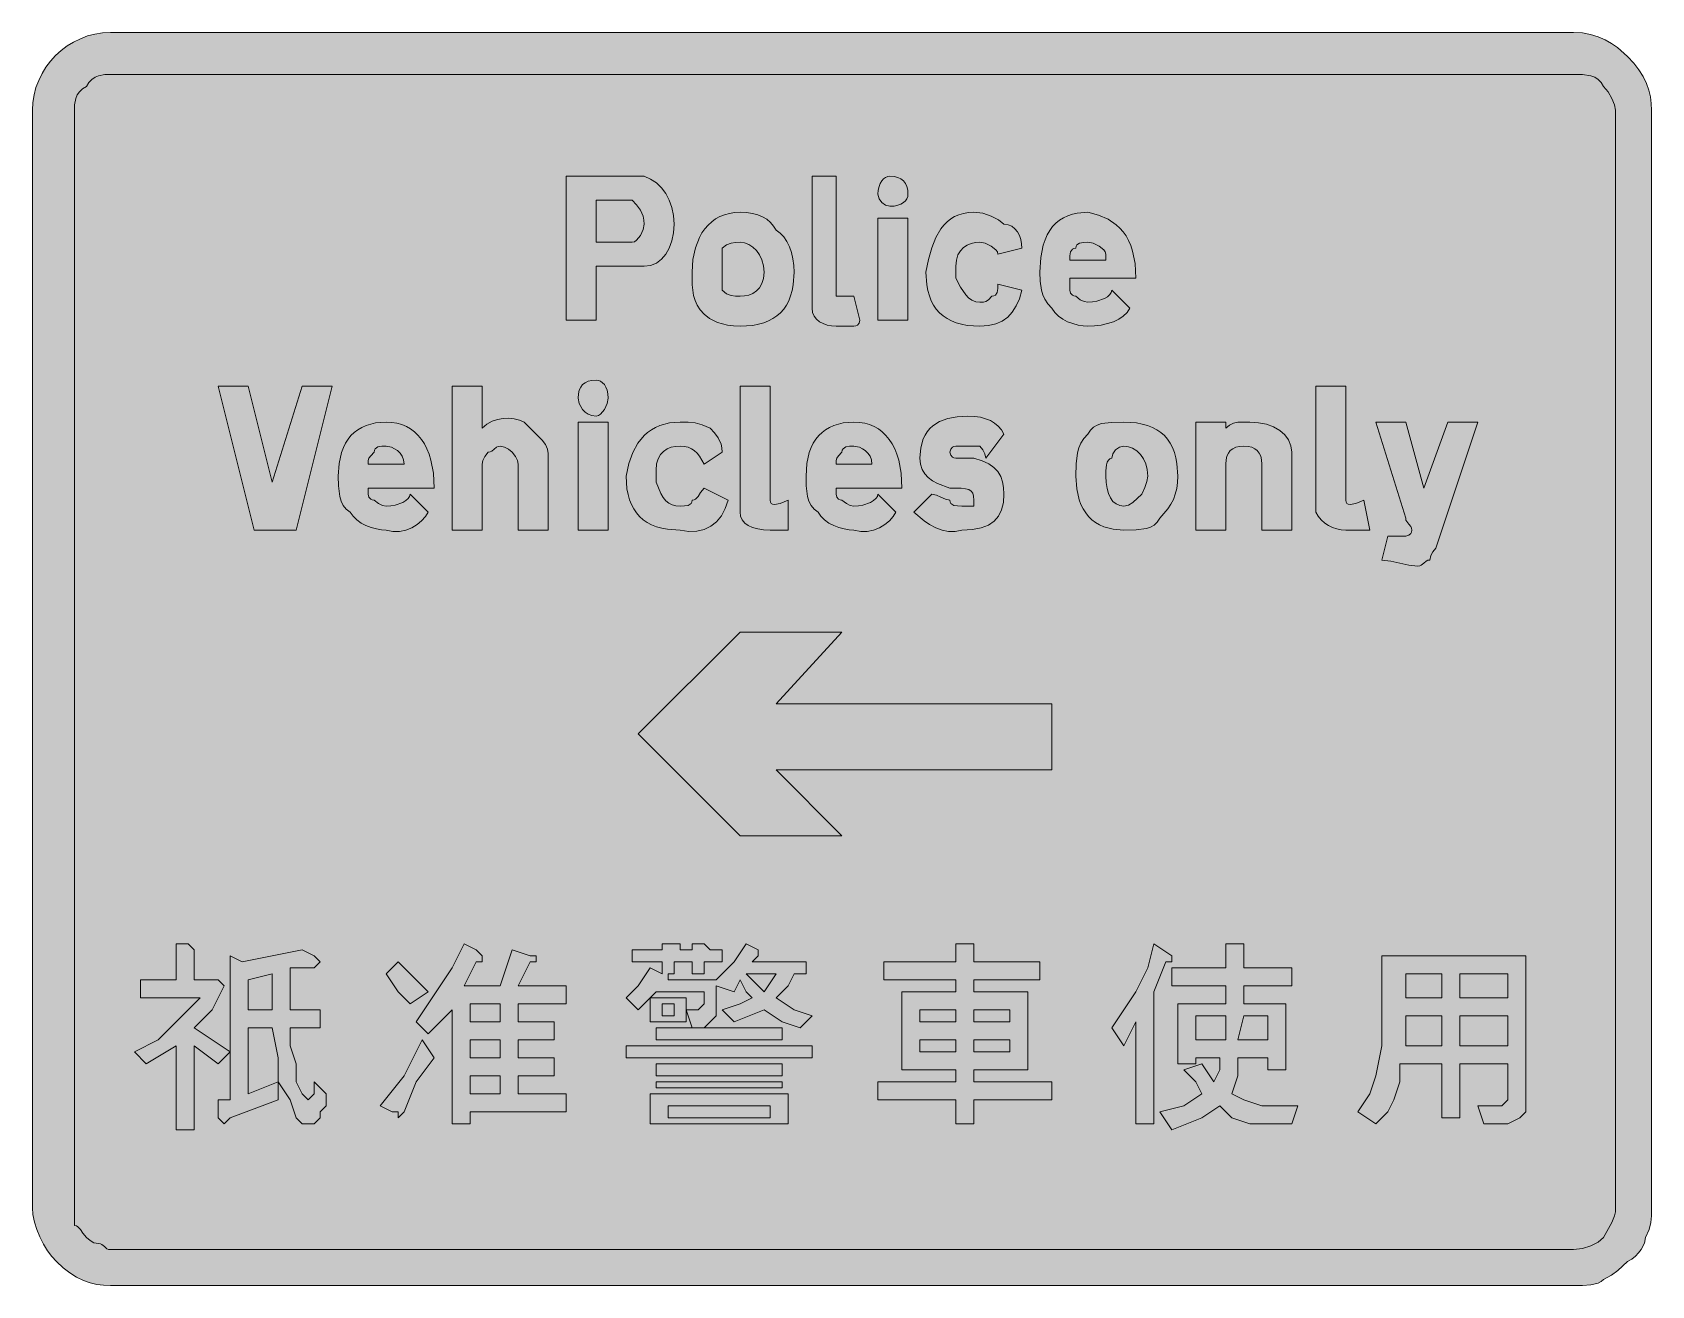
# Model space of a CAD drawing. Header units: metres. Extents: x 122 to 446, y 10 to 261.
import ezdxf

# ---------------------------------------------------------------- set-up
doc = ezdxf.new("R2010")
doc.units = ezdxf.units.M
doc.layers.add('FILL_BLACK_000000', color=7, linetype='Continuous', true_color=0x000000)
doc.layers.add('FILL_WHITE_FFFFFF', color=7, linetype='Continuous', true_color=0xffffff)

msp = doc.modelspace()

# ---------------------------------------------------------------- hatches: boundary and pattern name
at = {"layer": 'FILL_BLACK_000000', "true_color": 0x000000}
h = msp.add_hatch(color=7, dxfattribs=at)
h.dxf.hatch_style = 1
h.paths.add_polyline_path([(430.29, 260.88), (432.03, 260.77), (433.67, 260.47), (435.18, 259.99), (436.59, 259.38), (437.88, 258.65), (439.06, 257.84), (441.09, 256.08), (442.33, 254.73), (443.36, 253.38), (444.19, 252.03), (444.84, 250.68), (445.32, 249.33), (445.65, 247.98), (445.83, 246.63), (445.89, 245.28), (445.89, 25.68), (445.87, 24.07), (445.74, 22.68), (445.38, 21.29), (444.69, 19.68), (444.46, 18.59), (443.79, 17.28), (443.28, 16.61), (442.67, 15.97), (441.93, 15.38), (441.09, 14.88), (439.14, 13.08), (437.88, 12.18), (436.29, 11.28), (435.79, 10.88), (435.18, 10.59), (433.74, 10.23), (432.07, 10.1), (430.29, 10.08), (137.49, 10.08), (136.14, 10.14), (134.79, 10.32), (133.44, 10.65), (132.09, 11.13), (130.74, 11.78), (129.39, 12.61), (128.04, 13.64), (126.69, 14.88), (125.79, 15.89), (124.93, 17.07), (124.12, 18.4), (123.39, 19.83), (122.78, 21.31), (122.3, 22.81), (122, 24.28), (121.89, 25.68), (121.89, 245.28), (121.97, 246.84), (122.22, 248.36), (122.61, 249.84), (123.15, 251.26), (123.82, 252.62), (124.61, 253.91), (125.52, 255.11), (126.54, 256.23), (127.66, 257.25), (128.86, 258.16), (130.15, 258.95), (131.51, 259.62), (132.93, 260.16), (134.41, 260.55), (135.93, 260.8), (137.49, 260.88), (430.29, 260.88)])
h = msp.add_hatch(color=7, dxfattribs=at)
h.dxf.hatch_style = 1
h.paths.add_polyline_path([(228.69, 203.28), (228.69, 232.08), (243.09, 232.08), (244.29, 232.08), (245.58, 231.52), (246.75, 230.75), (247.77, 229.78), (248.64, 228.63), (249.34, 227.31), (249.86, 225.84), (250.18, 224.22), (250.29, 222.48), (250.18, 220.74), (249.86, 219.14), (249.34, 217.71), (248.64, 216.48), (247.77, 215.47), (246.75, 214.72), (245.58, 214.24), (244.29, 214.08), (243.09, 214.08), (234.69, 214.08), (234.69, 203.28), (228.69, 203.28)])
h.paths.add_polyline_path([(241.89, 218.88), (242.34, 218.99), (242.77, 219.27), (243.54, 220.23), (244.08, 221.41), (244.29, 222.48), (244.24, 223.33), (244.08, 224.07), (243.54, 225.33), (242.77, 226.36), (241.89, 227.28), (240.69, 227.28), (234.69, 227.28), (234.69, 218.88), (240.69, 218.88), (241.89, 218.88)], flags=16)
h = msp.add_hatch(color=7, dxfattribs=at)
h.dxf.hatch_style = 1
h.paths.add_polyline_path([(282.69, 209.28), (282.69, 208.08), (286.29, 208.08), (287.49, 203.28), (287.34, 202.68), (286.98, 202.27), (286.69, 202.13), (286.29, 202.08), (282.69, 202.08), (281.79, 202.14), (280.93, 202.3), (280.12, 202.59), (279.39, 202.98), (278.78, 203.49), (278.3, 204.1), (278, 204.84), (277.89, 205.68), (277.89, 206.88), (277.89, 232.08), (282.69, 232.08), (282.69, 209.28)])
h = msp.add_hatch(color=7, dxfattribs=at)
h.dxf.hatch_style = 1
h.paths.add_polyline_path([(297.03, 228.03), (296.86, 227.6), (296.58, 227.19), (296.19, 226.83), (295.68, 226.52), (295.06, 226.29), (294.33, 226.13), (293.49, 226.08), (292.61, 226.29), (291.84, 226.83), (291.3, 227.6), (291.09, 228.48), (291.14, 229.32), (291.3, 230.05), (291.53, 230.67), (291.84, 231.18), (292.2, 231.57), (292.61, 231.85), (293.04, 232.02), (293.49, 232.08), (294.33, 232.02), (295.06, 231.85), (295.68, 231.57), (296.19, 231.18), (296.58, 230.67), (296.86, 230.05), (297.03, 229.32), (297.09, 228.48), (297.03, 228.03)])
h = msp.add_hatch(color=7, dxfattribs=at)
h.dxf.hatch_style = 1
h.paths.add_polyline_path([(273.91, 209.21), (273.61, 208.15), (273.24, 207.18), (272.77, 206.3), (272.22, 205.5), (271.59, 204.78), (270.87, 204.15), (270.07, 203.6), (269.19, 203.13), (268.22, 202.75), (267.16, 202.46), (266.02, 202.25), (263.49, 202.08), (262.2, 202.13), (261.01, 202.29), (258.99, 202.83), (257.41, 203.6), (256.29, 204.48), (255.5, 205.38), (254.9, 206.3), (254.48, 207.24), (254.19, 208.23), (253.93, 210.39), (253.89, 212.88), (254.06, 215.46), (254.55, 217.79), (255.35, 219.84), (255.86, 220.75), (256.44, 221.58), (257.09, 222.32), (257.82, 222.98), (258.6, 223.55), (259.46, 224.02), (260.38, 224.39), (261.35, 224.66), (262.39, 224.82), (263.49, 224.88), (264.78, 224.82), (265.97, 224.65), (267.03, 224.37), (267.99, 223.98), (268.83, 223.47), (269.57, 222.85), (270.18, 222.12), (270.69, 221.28), (271.53, 220.72), (272.27, 219.97), (272.88, 219.04), (273.39, 217.98), (273.78, 216.8), (274.06, 215.54), (274.23, 214.23), (274.29, 212.88), (274.12, 210.35), (273.91, 209.21)])
h.paths.add_polyline_path([(267.88, 215.34), (267.4, 216.36), (266.79, 217.23), (266.06, 217.93), (265.25, 218.45), (264.39, 218.77), (263.49, 218.88), (262.59, 218.86), (261.69, 218.73), (260.79, 218.37), (259.89, 217.68), (259.89, 212.88), (259.89, 209.28), (260.79, 208.59), (261.69, 208.23), (262.59, 208.1), (263.49, 208.08), (264.39, 208.14), (265.25, 208.32), (266.06, 208.65), (266.79, 209.13), (267.4, 209.78), (267.88, 210.61), (268.18, 211.64), (268.29, 212.88), (268.18, 214.17), (267.88, 215.34)], flags=16)
h = msp.add_hatch(color=7, dxfattribs=at)
h.dxf.hatch_style = 1
h.paths.add_polyline_path([(291.09, 203.28), (291.09, 223.68), (297.09, 223.68), (297.09, 203.28), (291.09, 203.28)])
h = msp.add_hatch(color=7, dxfattribs=at)
h.dxf.hatch_style = 1
h.paths.add_polyline_path([(312.07, 224.67), (313.74, 224.13), (315.18, 223.36), (316.29, 222.48), (317.13, 222.37), (317.86, 222.07), (318.48, 221.59), (318.99, 220.98), (319.38, 220.25), (319.66, 219.44), (319.83, 218.58), (319.89, 217.68), (315.09, 216.48), (314.98, 216.93), (314.7, 217.36), (313.74, 218.13), (312.56, 218.67), (311.49, 218.88), (310.59, 218.82), (309.73, 218.64), (308.92, 218.31), (308.19, 217.83), (307.58, 217.18), (307.1, 216.35), (306.8, 215.32), (306.69, 214.08), (306.69, 212.88), (306.69, 211.68), (307.61, 209.92), (308.64, 208.38), (309.23, 207.77), (309.9, 207.29), (310.64, 206.99), (311.49, 206.88), (312.2, 206.9), (312.69, 207.03), (313.18, 207.39), (313.89, 208.08), (314.29, 208.13), (314.58, 208.29), (314.94, 208.83), (315.07, 209.6), (315.09, 210.48), (319.89, 209.28), (319.38, 207.59), (318.75, 206.13), (317.97, 204.89), (317.04, 203.88), (315.94, 203.09), (314.66, 202.53), (313.18, 202.19), (311.49, 202.08), (308.96, 202.25), (307.82, 202.46), (306.76, 202.75), (305.79, 203.13), (304.91, 203.6), (304.11, 204.15), (303.39, 204.78), (302.76, 205.5), (302.21, 206.3), (301.74, 207.18), (301.37, 208.15), (301.07, 209.21), (300.86, 210.35), (300.69, 212.88), (301.2, 215.46), (301.85, 217.79), (302.67, 219.84), (303.69, 221.58), (304.28, 222.32), (304.93, 222.98), (305.65, 223.55), (306.43, 224.02), (307.28, 224.39), (308.2, 224.66), (309.21, 224.82), (310.29, 224.88), (312.07, 224.67)])
h = msp.add_hatch(color=7, dxfattribs=at)
h.dxf.hatch_style = 1
h.paths.add_polyline_path([(329.49, 209.28), (329.64, 208.68), (330, 208.27), (330.29, 208.13), (330.69, 208.08), (331.57, 207.39), (332.34, 207.03), (333.09, 206.88), (333.99, 206.93), (334.85, 207.09), (336.39, 207.63), (337, 207.99), (337.48, 208.4), (337.78, 208.83), (337.89, 209.28), (341.49, 205.68), (340.93, 204.84), (340.18, 204.1), (339.25, 203.49), (338.19, 202.98), (337.01, 202.59), (335.75, 202.3), (334.44, 202.14), (333.09, 202.08), (332.14, 202.14), (331.12, 202.3), (330.07, 202.59), (329.04, 202.98), (328.06, 203.49), (327.18, 204.1), (326.45, 204.84), (325.89, 205.68), (325.1, 206.58), (324.5, 207.48), (324.08, 208.38), (323.79, 209.28), (323.53, 211.08), (323.49, 212.88), (323.66, 215.81), (324.15, 218.3), (324.51, 219.39), (324.95, 220.37), (325.46, 221.25), (326.04, 222.03), (326.69, 222.71), (327.42, 223.3), (328.2, 223.79), (329.06, 224.19), (329.98, 224.49), (330.95, 224.71), (333.09, 224.88), (335.23, 224.31), (337.12, 223.49), (338.76, 222.39), (339.49, 221.73), (340.14, 220.98), (340.72, 220.15), (341.23, 219.23), (341.67, 218.22), (342.03, 217.12), (342.52, 214.61), (342.69, 211.68), (329.49, 211.68), (329.49, 209.28)])
h.paths.add_polyline_path([(336.69, 216.48), (336.58, 216.93), (336.3, 217.36), (335.34, 218.13), (334.16, 218.67), (333.09, 218.88), (332.21, 218.86), (331.44, 218.73), (330.9, 218.37), (330.74, 218.08), (330.69, 217.68), (330.29, 217.63), (330, 217.47), (329.64, 216.93), (329.51, 216.16), (329.49, 215.28), (336.69, 215.28), (336.69, 216.48)], flags=16)
h = msp.add_hatch(color=7, dxfattribs=at)
h.dxf.hatch_style = 1
h.paths.add_polyline_path([(236.88, 186.61), (236.34, 185.43), (235.57, 184.47), (235.14, 184.19), (234.69, 184.08), (233.85, 184.19), (233.11, 184.47), (232.5, 184.9), (231.99, 185.43), (231.6, 186.01), (231.31, 186.61), (231.09, 187.68), (231.15, 188.52), (231.31, 189.25), (231.6, 189.87), (231.99, 190.38), (232.5, 190.77), (233.11, 191.05), (233.85, 191.22), (234.69, 191.28), (235.14, 191.22), (235.57, 191.05), (235.98, 190.77), (236.34, 190.38), (236.65, 189.87), (236.88, 189.25), (237.04, 188.52), (237.09, 187.68), (236.88, 186.61)])
h = msp.add_hatch(color=7, dxfattribs=at)
h.dxf.hatch_style = 1
h.paths.add_polyline_path([(169.89, 161.28), (166.29, 161.28), (159.09, 190.08), (165.09, 190.08), (169.89, 170.88), (175.89, 190.08), (181.89, 190.08), (174.69, 161.28), (169.89, 161.28)])
h = msp.add_hatch(color=7, dxfattribs=at)
h.dxf.hatch_style = 1
h.paths.add_polyline_path([(212.84, 182.47), (213.88, 183.05), (214.97, 183.43), (216.09, 183.63), (217.21, 183.66), (218.3, 183.54), (219.34, 183.27), (220.29, 182.88), (223.89, 179.28), (224.58, 178.38), (224.94, 177.48), (225.07, 176.58), (225.09, 175.68), (225.09, 161.28), (219.09, 161.28), (219.09, 174.48), (218.94, 175.23), (218.58, 176), (217.89, 176.88), (217.14, 177.48), (216.37, 177.89), (215.49, 178.08), (215.09, 178.03), (214.78, 177.89), (214.29, 177.48), (213.8, 177.07), (213.49, 176.93), (213.09, 176.88), (212.4, 176), (212.04, 175.23), (211.89, 174.48), (211.89, 161.28), (205.89, 161.28), (205.89, 190.08), (211.89, 190.08), (211.89, 181.68), (212.84, 182.47)])
h = msp.add_hatch(color=7, dxfattribs=at)
h.dxf.hatch_style = 1
h.paths.add_polyline_path([(269.49, 168.48), (269.49, 167.28), (269.55, 166.89), (269.72, 166.6), (270, 166.44), (270.39, 166.38), (271.52, 166.6), (273.09, 167.28), (273.09, 161.28), (271.89, 161.28), (269.49, 161.28), (268.2, 161.34), (267.03, 161.5), (266.01, 161.79), (265.14, 162.18), (264.44, 162.69), (263.92, 163.3), (263.6, 164.04), (263.49, 164.88), (263.49, 166.08), (263.49, 190.08), (269.49, 190.08), (269.49, 168.48)])
h = msp.add_hatch(color=7, dxfattribs=at)
h.dxf.hatch_style = 1
h.paths.add_polyline_path([(384.69, 168.48), (384.69, 167.28), (384.75, 166.89), (384.91, 166.6), (385.2, 166.44), (385.59, 166.38), (386.71, 166.6), (388.29, 167.28), (389.49, 161.28), (388.29, 161.28), (387.09, 161.28), (384.69, 161.28), (383.79, 161.34), (382.91, 161.5), (382.05, 161.79), (381.24, 162.18), (380.48, 162.69), (379.8, 163.3), (379.19, 164.04), (378.69, 164.88), (378.69, 166.08), (378.69, 190.08), (384.69, 190.08), (384.69, 168.48)])
h = msp.add_hatch(color=7, dxfattribs=at)
h.dxf.hatch_style = 1
h.paths.add_polyline_path([(189.09, 168.48), (189.24, 167.88), (189.6, 167.47), (189.89, 167.33), (190.29, 167.28), (191.17, 166.59), (191.94, 166.23), (192.69, 166.08), (193.59, 166.13), (194.45, 166.29), (195.99, 166.83), (196.6, 167.19), (197.08, 167.6), (197.38, 168.03), (197.49, 168.48), (201.09, 164.88), (200.53, 163.99), (199.78, 163.14), (198.85, 162.37), (197.79, 161.73), (196.61, 161.26), (195.35, 161), (194.04, 160.99), (192.69, 161.28), (191.74, 161.34), (190.72, 161.5), (189.67, 161.79), (188.64, 162.18), (187.66, 162.69), (186.78, 163.3), (186.05, 164.04), (185.49, 164.88), (184.7, 165.44), (184.1, 166.17), (183.68, 167.05), (183.39, 168.03), (183.13, 170.11), (183.09, 172.08), (183.26, 174.61), (183.75, 176.8), (184.11, 177.78), (184.55, 178.66), (185.06, 179.46), (185.64, 180.18), (186.29, 180.81), (187.02, 181.36), (187.8, 181.83), (188.66, 182.2), (190.55, 182.71), (192.69, 182.88), (193.79, 182.82), (194.83, 182.66), (195.8, 182.38), (196.72, 182), (197.58, 181.51), (198.36, 180.92), (199.09, 180.22), (199.74, 179.43), (200.32, 178.54), (200.83, 177.55), (201.27, 176.46), (201.63, 175.29), (202.12, 172.66), (202.29, 169.68), (189.09, 169.68), (189.09, 168.48)])
h.paths.add_polyline_path([(196.18, 175.32), (195.9, 176.05), (195.47, 176.67), (194.94, 177.18), (194.36, 177.57), (193.76, 177.85), (192.69, 178.08), (191.81, 178.06), (191.04, 177.93), (190.5, 177.57), (190.34, 177.28), (190.29, 176.88), (189.6, 176.17), (189.24, 175.68), (189.11, 175.19), (189.09, 174.48), (196.29, 174.48), (196.18, 175.32)], flags=16)
h = msp.add_hatch(color=7, dxfattribs=at)
h.dxf.hatch_style = 1
h.paths.add_polyline_path([(231.09, 161.28), (231.09, 182.88), (237.09, 182.88), (237.09, 161.28), (231.09, 161.28)])
h = msp.add_hatch(color=7, dxfattribs=at)
h.dxf.hatch_style = 1
h.paths.add_polyline_path([(253.1, 182.86), (254.49, 182.73), (255.88, 182.37), (257.49, 181.68), (258.37, 180.76), (259.14, 179.73), (259.68, 178.47), (259.84, 177.73), (259.89, 176.88), (256.29, 174.48), (255.37, 176.05), (254.88, 176.67), (254.34, 177.18), (253.75, 177.57), (253.08, 177.85), (252.34, 178.02), (251.49, 178.08), (250.59, 178.02), (249.73, 177.84), (248.92, 177.51), (248.19, 177.03), (247.58, 176.38), (247.1, 175.55), (246.8, 174.52), (246.69, 173.28), (246.69, 172.08), (246.69, 170.88), (247.61, 168.61), (248.1, 167.78), (248.64, 167.13), (249.23, 166.65), (249.9, 166.32), (250.64, 166.14), (251.49, 166.08), (252.37, 166.1), (253.14, 166.23), (253.68, 166.59), (253.84, 166.88), (253.89, 167.28), (254.29, 167.33), (254.6, 167.49), (255.09, 168.03), (255.58, 168.8), (256.29, 169.68), (261.09, 167.28), (260.53, 165.59), (259.76, 164.15), (258.79, 162.96), (257.64, 162.03), (256.32, 161.39), (254.85, 161.04), (253.23, 161), (251.49, 161.28), (248.96, 161.45), (247.82, 161.66), (246.76, 161.95), (245.79, 162.33), (244.91, 162.8), (244.11, 163.35), (243.39, 163.98), (242.76, 164.7), (242.21, 165.5), (241.74, 166.38), (241.37, 167.35), (241.07, 168.41), (240.86, 169.55), (240.69, 172.08), (241.25, 174.61), (242.04, 176.8), (243.05, 178.66), (244.29, 180.18), (244.99, 180.81), (245.75, 181.36), (246.57, 181.83), (247.44, 182.2), (249.35, 182.71), (251.49, 182.88), (253.1, 182.86)])
h = msp.add_hatch(color=7, dxfattribs=at)
h.dxf.hatch_style = 1
h.paths.add_polyline_path([(282.69, 168.48), (282.84, 167.88), (283.2, 167.47), (283.49, 167.33), (283.89, 167.28), (284.77, 166.59), (285.54, 166.23), (286.29, 166.08), (287.19, 166.13), (288.05, 166.29), (289.59, 166.83), (290.2, 167.19), (290.68, 167.6), (290.98, 168.03), (291.09, 168.48), (294.69, 164.88), (294.13, 163.99), (293.38, 163.14), (292.45, 162.37), (291.39, 161.73), (290.21, 161.26), (288.95, 161), (287.64, 160.99), (286.29, 161.28), (285.34, 161.34), (284.32, 161.5), (283.27, 161.79), (282.24, 162.18), (281.26, 162.69), (280.38, 163.3), (279.65, 164.04), (279.09, 164.88), (278.3, 165.44), (277.7, 166.17), (277.28, 167.05), (276.99, 168.03), (276.73, 170.11), (276.69, 172.08), (276.86, 174.61), (277.35, 176.8), (277.71, 177.78), (278.15, 178.66), (278.66, 179.46), (279.24, 180.18), (279.89, 180.81), (280.62, 181.36), (281.4, 181.83), (282.26, 182.2), (284.15, 182.71), (286.29, 182.88), (287.39, 182.82), (288.43, 182.66), (289.4, 182.38), (290.32, 182), (291.18, 181.51), (291.96, 180.92), (292.69, 180.22), (293.34, 179.43), (293.92, 178.54), (294.43, 177.55), (294.87, 176.46), (295.23, 175.29), (295.72, 172.66), (295.89, 169.68), (282.69, 169.68), (282.69, 168.48)])
h.paths.add_polyline_path([(289.78, 175.32), (289.5, 176.05), (289.07, 176.67), (288.54, 177.18), (287.96, 177.57), (287.36, 177.85), (286.29, 178.08), (285.41, 178.06), (284.64, 177.93), (284.1, 177.57), (283.94, 177.28), (283.89, 176.88), (283.2, 176.17), (282.84, 175.68), (282.71, 175.19), (282.69, 174.48), (289.89, 174.48), (289.78, 175.32)], flags=16)
h = msp.add_hatch(color=7, dxfattribs=at)
h.dxf.hatch_style = 1
h.paths.add_polyline_path([(316.18, 166.79), (315.82, 165.33), (315.21, 164.09), (314.34, 163.08), (313.18, 162.29), (311.73, 161.73), (309.97, 161.39), (307.89, 161.28), (306.54, 160.99), (305.21, 161), (303.9, 161.26), (302.64, 161.73), (301.43, 162.37), (300.3, 163.14), (298.29, 164.88), (301.89, 168.48), (302.79, 168.29), (303.69, 167.88), (304.59, 167.47), (305.49, 167.28), (305.54, 166.88), (305.7, 166.59), (306.24, 166.23), (307.01, 166.1), (307.89, 166.08), (310.29, 166.08), (310.29, 167.28), (310.23, 168.07), (310.05, 168.67), (309.72, 169.09), (309.24, 169.38), (308.59, 169.55), (307.76, 169.64), (305.49, 169.68), (303.03, 170.62), (302.01, 171.16), (301.14, 171.78), (300.44, 172.52), (299.92, 173.39), (299.6, 174.44), (299.49, 175.68), (299.66, 177.76), (300.15, 179.52), (300.51, 180.29), (300.95, 180.97), (301.46, 181.59), (302.04, 182.13), (303.42, 183), (305.06, 183.61), (306.95, 183.97), (309.09, 184.08), (310.38, 184.02), (311.57, 183.85), (312.63, 183.57), (313.59, 183.18), (314.43, 182.67), (315.17, 182.05), (315.78, 181.32), (316.29, 180.48), (312.69, 175.68), (312.5, 176.56), (312.09, 177.33), (311.49, 178.08), (307.89, 178.08), (306.69, 178.08), (306.29, 178.03), (306, 177.89), (305.64, 177.48), (305.49, 176.88), (305.64, 176.28), (306, 175.87), (306.29, 175.73), (306.69, 175.68), (310.29, 175.68), (311.93, 175.17), (313.25, 174.55), (314.3, 173.82), (315.09, 172.98), (315.66, 172.02), (316.03, 170.95), (316.23, 169.77), (316.29, 168.48), (316.18, 166.79)])
h = msp.add_hatch(color=7, dxfattribs=at)
h.dxf.hatch_style = 1
h.paths.add_polyline_path([(350.86, 169.59), (350.58, 168.47), (350.19, 167.43), (349.68, 166.44), (349.06, 165.5), (347.49, 163.68), (346.98, 162.89), (346.36, 162.29), (345.63, 161.87), (344.79, 161.58), (342.76, 161.32), (340.29, 161.28), (338.15, 161.45), (336.26, 161.95), (335.4, 162.33), (334.62, 162.8), (333.89, 163.35), (333.24, 163.98), (332.66, 164.7), (332.15, 165.5), (331.71, 166.38), (331.35, 167.35), (330.86, 169.55), (330.69, 172.08), (330.73, 174.57), (330.99, 176.73), (331.28, 177.72), (331.7, 178.66), (332.3, 179.58), (333.09, 180.48), (333.6, 181.27), (334.21, 181.87), (334.95, 182.29), (335.79, 182.58), (337.82, 182.84), (340.29, 182.88), (342.82, 182.71), (343.96, 182.5), (345.01, 182.2), (345.99, 181.83), (346.87, 181.36), (347.67, 180.81), (348.39, 180.18), (349.02, 179.46), (349.57, 178.66), (350.04, 177.78), (350.42, 176.8), (350.71, 175.75), (350.92, 174.61), (351.09, 172.08), (351.03, 170.78), (350.86, 169.59)])
h.paths.add_polyline_path([(344.68, 174.54), (344.2, 175.56), (343.59, 176.43), (342.86, 177.13), (342.05, 177.65), (341.19, 177.97), (340.29, 178.08), (339.41, 177.87), (338.64, 177.33), (338.1, 176.56), (337.89, 175.68), (337.49, 175.57), (337.2, 175.29), (336.98, 174.86), (336.84, 174.33), (336.71, 173.15), (336.69, 172.08), (336.75, 170.79), (336.92, 169.62), (337.2, 168.6), (337.59, 167.73), (338.1, 167.03), (338.72, 166.51), (339.45, 166.19), (340.29, 166.08), (341.19, 166.29), (342.09, 166.83), (343.89, 168.48), (344.49, 169.83), (344.9, 171.01), (345.09, 172.08), (344.98, 173.37), (344.68, 174.54)], flags=16)
h = msp.add_hatch(color=7, dxfattribs=at)
h.dxf.hatch_style = 1
h.paths.add_polyline_path([(367.89, 161.28), (367.89, 173.28), (367.89, 174.48), (367.83, 175.32), (367.67, 176.05), (367.38, 176.67), (366.99, 177.18), (366.48, 177.57), (365.87, 177.85), (365.13, 178.02), (364.29, 178.08), (363.45, 178.02), (362.72, 177.85), (362.1, 177.57), (361.59, 177.18), (361.2, 176.67), (360.92, 176.05), (360.75, 175.32), (360.69, 174.48), (360.69, 161.28), (354.69, 161.28), (354.69, 182.88), (360.69, 182.88), (360.69, 181.68), (361.44, 182.28), (362.21, 182.69), (363.09, 182.88), (365.49, 182.88), (367.23, 182.77), (368.83, 182.45), (370.26, 181.93), (371.49, 181.23), (372.5, 180.36), (373.25, 179.34), (373.73, 178.17), (373.89, 176.88), (373.89, 175.68), (373.89, 161.28), (367.89, 161.28)])
h = msp.add_hatch(color=7, dxfattribs=at)
h.dxf.hatch_style = 1
h.paths.add_polyline_path([(402.69, 157.68), (402.09, 156.93), (401.68, 156.16), (401.49, 155.28), (401.09, 155.23), (400.78, 155.09), (400.29, 154.68), (399.8, 154.27), (399.49, 154.13), (399.09, 154.08), (397.29, 154.27), (395.49, 154.68), (393.69, 155.09), (391.89, 155.28), (393.09, 160.08), (394.29, 160.08), (396.69, 160.08), (397.29, 160.23), (397.7, 160.59), (397.84, 160.88), (397.89, 161.28), (397.84, 161.68), (397.7, 161.99), (397.29, 162.48), (396.88, 162.97), (396.74, 163.28), (396.69, 163.68), (390.69, 182.88), (396.69, 182.88), (400.29, 169.68), (405.09, 182.88), (411.09, 182.88), (402.69, 157.68)])
h = msp.add_hatch(color=7, dxfattribs=at)
h.dxf.hatch_style = 1
h.paths.add_polyline_path([(283.89, 140.88), (270.69, 126.48), (325.89, 126.48), (325.89, 113.28), (270.69, 113.28), (283.89, 100.08), (263.49, 100.08), (243.09, 120.48), (263.49, 140.88), (283.89, 140.88)])
h = msp.add_hatch(color=7, dxfattribs=at)
h.dxf.hatch_style = 1
h.paths.add_polyline_path([(143.49, 71.28), (150.69, 71.28), (150.69, 78.48), (153.09, 78.48), (154.29, 77.28), (154.29, 76.08), (154.29, 71.28), (159.09, 71.28), (160.29, 70.08), (157.89, 65.28), (154.29, 61.68), (157.89, 59.28), (161.49, 56.88), (159.09, 54.48), (154.29, 58.08), (154.29, 41.28), (150.69, 41.28), (150.69, 58.08), (144.69, 54.48), (142.29, 56.88), (147.09, 59.28), (149.49, 61.68), (153.09, 65.28), (155.49, 67.68), (143.49, 67.68), (143.49, 71.28)])
h = msp.add_hatch(color=7, dxfattribs=at)
h.dxf.hatch_style = 1
h.paths.add_polyline_path([(208.29, 78.48), (210.69, 77.28), (211.89, 76.08), (211.89, 74.88), (210.69, 74.88), (208.29, 70.08), (215.49, 70.08), (217.89, 77.28), (221.49, 76.08), (222.69, 76.08), (222.69, 74.88), (221.49, 74.88), (219.09, 70.08), (228.69, 70.08), (228.69, 66.48), (219.09, 66.48), (219.09, 62.88), (226.29, 62.88), (226.29, 59.28), (219.09, 59.28), (219.09, 55.68), (226.29, 55.68), (226.29, 52.08), (219.09, 52.08), (219.09, 48.48), (228.69, 48.48), (228.69, 44.88), (209.49, 44.88), (209.49, 42.48), (205.89, 42.48), (205.89, 65.28), (201.09, 60.48), (198.69, 62.88), (201.09, 66.48), (203.49, 70.08), (205.89, 73.68), (208.29, 78.48)])
h.paths.add_polyline_path([(209.49, 55.68), (215.49, 55.68), (215.49, 59.28), (209.49, 59.28), (209.49, 55.68)], flags=16)
h.paths.add_polyline_path([(209.49, 66.48), (209.49, 62.88), (215.49, 62.88), (215.49, 66.48), (209.49, 66.48)], flags=16)
h.paths.add_polyline_path([(215.49, 52.08), (209.49, 52.08), (209.49, 48.48), (215.49, 48.48), (215.49, 52.08)], flags=16)
h = msp.add_hatch(color=7, dxfattribs=at)
h.dxf.hatch_style = 1
h.paths.add_polyline_path([(276.69, 72.48), (274.29, 72.48), (273.09, 70.08), (270.69, 67.68), (274.29, 65.28), (277.89, 64.08), (275.49, 61.68), (271.89, 62.88), (268.29, 65.28), (262.29, 62.88), (259.89, 65.28), (263.49, 66.48), (265.89, 67.68), (264.69, 68.88), (263.49, 71.28), (262.29, 68.88), (258.69, 70.08), (258.69, 67.68), (258.69, 66.48), (258.69, 65.28), (258.69, 64.08), (257.49, 62.88), (256.29, 61.68), (253.89, 61.68), (252.69, 65.28), (255.09, 65.28), (256.29, 66.48), (256.29, 67.68), (256.29, 68.88), (246.69, 68.88), (243.09, 65.28), (240.69, 67.68), (243.09, 70.08), (245.49, 73.68), (247.89, 72.48), (247.89, 74.88), (241.89, 74.88), (241.89, 77.28), (247.89, 77.28), (247.89, 78.48), (250.29, 78.48), (251.49, 78.48), (251.49, 77.28), (253.89, 77.28), (253.89, 78.48), (256.29, 78.48), (257.49, 77.28), (259.89, 77.28), (259.89, 74.88), (256.29, 74.88), (256.29, 72.48), (253.89, 72.48), (253.89, 74.88), (250.29, 74.88), (250.29, 72.48), (249.09, 72.48), (249.09, 71.28), (258.69, 71.28), (262.29, 74.88), (264.69, 78.48), (267.09, 77.28), (267.09, 76.08), (265.89, 74.88), (276.69, 74.88), (276.69, 72.48)])
h.paths.add_polyline_path([(268.29, 68.88), (270.69, 72.48), (264.69, 72.48), (265.89, 71.28), (268.29, 68.88)], flags=16)
h = msp.add_hatch(color=7, dxfattribs=at)
h.dxf.hatch_style = 1
h.paths.add_polyline_path([(310.29, 76.08), (310.29, 74.88), (323.49, 74.88), (323.49, 71.28), (310.29, 71.28), (310.29, 68.88), (321.09, 68.88), (321.09, 53.28), (310.29, 53.28), (310.29, 50.88), (325.89, 50.88), (325.89, 47.28), (310.29, 47.28), (310.29, 42.48), (306.69, 42.48), (306.69, 47.28), (291.09, 47.28), (291.09, 50.88), (306.69, 50.88), (306.69, 53.28), (295.89, 53.28), (295.89, 68.88), (306.69, 68.88), (306.69, 71.28), (292.29, 71.28), (292.29, 74.88), (306.69, 74.88), (306.69, 78.48), (310.29, 78.48), (310.29, 77.28), (310.29, 76.08)])
h.paths.add_polyline_path([(306.69, 62.88), (306.69, 65.28), (299.49, 65.28), (299.49, 62.88), (306.69, 62.88)], flags=16)
h.paths.add_polyline_path([(299.49, 56.88), (306.69, 56.88), (306.69, 59.28), (299.49, 59.28), (299.49, 56.88)], flags=16)
h.paths.add_polyline_path([(310.29, 65.28), (310.29, 62.88), (317.49, 62.88), (317.49, 65.28), (310.29, 65.28)], flags=16)
h.paths.add_polyline_path([(317.49, 59.28), (310.29, 59.28), (310.29, 56.88), (317.49, 56.88), (317.49, 59.28)], flags=16)
h = msp.add_hatch(color=7, dxfattribs=at)
h.dxf.hatch_style = 1
h.paths.add_polyline_path([(340.29, 65.28), (342.69, 68.88), (345.09, 73.68), (346.29, 78.48), (349.89, 76.08), (349.89, 74.88), (348.69, 74.88), (346.29, 68.88), (346.29, 42.48), (342.69, 42.48), (342.69, 62.88), (340.29, 58.08), (337.89, 61.68), (340.29, 65.28)])
h = msp.add_hatch(color=7, dxfattribs=at)
h.dxf.hatch_style = 1
h.paths.add_polyline_path([(364.29, 78.48), (364.29, 77.28), (364.29, 76.08), (364.29, 73.68), (373.89, 73.68), (373.89, 70.08), (364.29, 70.08), (364.29, 66.48), (372.69, 66.48), (372.69, 53.28), (369.09, 53.28), (369.09, 55.68), (363.09, 55.68), (363.09, 52.08), (361.89, 48.48), (364.29, 47.28), (367.89, 46.08), (371.49, 46.08), (375.09, 46.08), (373.89, 42.48), (369.09, 42.48), (365.49, 42.48), (361.89, 43.68), (359.49, 46.08), (355.89, 43.68), (349.89, 41.28), (347.49, 44.88), (352.29, 46.08), (355.89, 48.48), (354.69, 50.88), (352.29, 53.28), (355.89, 54.48), (358.29, 50.88), (359.49, 53.28), (359.49, 55.68), (354.69, 55.68), (354.69, 54.48), (351.09, 54.48), (351.09, 66.48), (360.69, 66.48), (360.69, 70.08), (349.89, 70.08), (349.89, 73.68), (360.69, 73.68), (360.69, 78.48), (364.29, 78.48)])
h.paths.add_polyline_path([(369.09, 64.08), (364.29, 64.08), (363.09, 59.28), (369.09, 59.28), (369.09, 64.08)], flags=16)
h.paths.add_polyline_path([(360.69, 64.08), (354.69, 64.08), (354.69, 59.28), (360.69, 59.28), (360.69, 64.08)], flags=16)
h = msp.add_hatch(color=7, dxfattribs=at)
h.dxf.hatch_style = 1
h.paths.add_polyline_path([(160.29, 42.48), (159.09, 43.68), (159.09, 47.28), (161.49, 47.28), (161.49, 76.08), (163.89, 74.88), (169.89, 76.08), (175.89, 77.28), (178.29, 76.08), (179.49, 74.88), (178.29, 73.68), (177.09, 73.68), (173.49, 73.68), (173.49, 65.28), (179.49, 65.28), (179.49, 61.68), (173.49, 61.68), (173.49, 58.08), (174.69, 54.48), (174.69, 50.88), (175.89, 48.48), (177.09, 47.28), (178.29, 48.48), (178.29, 50.88), (180.69, 48.48), (180.69, 46.08), (179.49, 44.88), (179.49, 43.68), (178.29, 42.48), (177.09, 42.48), (175.89, 42.48), (174.69, 43.68), (173.49, 47.28), (171.09, 50.88), (171.09, 47.28), (161.49, 43.68), (160.29, 42.48)])
h.paths.add_polyline_path([(171.09, 55.68), (169.89, 61.68), (165.09, 61.68), (165.09, 48.48), (171.09, 50.88), (171.09, 55.68)], flags=16)
h.paths.add_polyline_path([(169.89, 72.48), (165.09, 71.28), (165.09, 65.28), (169.89, 65.28), (169.89, 72.48)], flags=16)
h = msp.add_hatch(color=7, dxfattribs=at)
h.dxf.hatch_style = 1
h.paths.add_polyline_path([(195.09, 68.88), (192.69, 72.48), (195.09, 74.88), (197.49, 72.48), (201.09, 68.88), (197.49, 66.48), (195.09, 68.88)])
h = msp.add_hatch(color=7, dxfattribs=at)
h.dxf.hatch_style = 1
h.paths.add_polyline_path([(417.09, 42.48), (414.69, 42.48), (412.29, 42.48), (411.09, 46.08), (413.49, 46.08), (415.89, 46.08), (417.09, 47.28), (417.09, 48.48), (417.09, 54.48), (407.49, 54.48), (407.49, 43.68), (403.89, 43.68), (403.89, 54.48), (395.49, 54.48), (395.49, 50.88), (394.29, 47.28), (393.09, 44.88), (390.69, 42.48), (387.09, 44.88), (389.49, 48.48), (390.69, 52.08), (391.89, 58.08), (391.89, 65.28), (391.89, 76.08), (420.69, 76.08), (420.69, 47.28), (420.69, 44.88), (419.49, 43.68), (417.09, 42.48)])
h.paths.add_polyline_path([(403.89, 67.68), (403.89, 72.48), (396.69, 72.48), (396.69, 67.68), (403.89, 67.68)], flags=16)
h.paths.add_polyline_path([(403.89, 58.08), (403.89, 64.08), (396.69, 64.08), (396.69, 58.08), (403.89, 58.08)], flags=16)
h.paths.add_polyline_path([(407.49, 72.48), (407.49, 67.68), (417.09, 67.68), (417.09, 72.48), (407.49, 72.48)], flags=16)
h.paths.add_polyline_path([(417.09, 64.08), (407.49, 64.08), (407.49, 58.08), (417.09, 58.08), (417.09, 64.08)], flags=16)
h = msp.add_hatch(color=7, dxfattribs=at)
h.dxf.hatch_style = 1
h.paths.add_polyline_path([(252.69, 62.88), (245.49, 62.88), (245.49, 67.68), (252.69, 67.68), (252.69, 62.88)])
h.paths.add_polyline_path([(250.29, 66.48), (247.89, 66.48), (247.89, 64.08), (250.29, 64.08), (250.29, 66.48)], flags=16)
h = msp.add_hatch(color=7, dxfattribs=at)
h.dxf.hatch_style = 1
h.paths.add_polyline_path([(271.89, 61.68), (271.89, 59.28), (246.69, 59.28), (246.69, 61.68), (271.89, 61.68)])
h = msp.add_hatch(color=7, dxfattribs=at)
h.dxf.hatch_style = 1
h.paths.add_polyline_path([(196.29, 52.08), (199.89, 59.28), (202.29, 55.68), (198.69, 50.88), (196.29, 44.88), (195.09, 43.68), (195.09, 44.88), (193.89, 44.88), (191.49, 46.08), (196.29, 52.08)])
h = msp.add_hatch(color=7, dxfattribs=at)
h.dxf.hatch_style = 1
h.paths.add_polyline_path([(277.89, 58.08), (277.89, 55.68), (240.69, 55.68), (240.69, 58.08), (277.89, 58.08)])
h = msp.add_hatch(color=7, dxfattribs=at)
h.dxf.hatch_style = 1
h.paths.add_polyline_path([(271.89, 54.48), (271.89, 52.08), (246.69, 52.08), (246.69, 54.48), (271.89, 54.48)])
h = msp.add_hatch(color=7, dxfattribs=at)
h.dxf.hatch_style = 1
h.paths.add_polyline_path([(271.89, 50.88), (271.89, 49.68), (246.69, 49.68), (246.69, 50.88), (271.89, 50.88)])
h = msp.add_hatch(color=7, dxfattribs=at)
h.dxf.hatch_style = 1
h.paths.add_polyline_path([(273.09, 42.48), (245.49, 42.48), (245.49, 48.48), (273.09, 48.48), (273.09, 42.48)])
h.paths.add_polyline_path([(269.49, 46.08), (249.09, 46.08), (249.09, 43.68), (269.49, 43.68), (269.49, 46.08)], flags=16)
at = {"layer": 'FILL_WHITE_FFFFFF', "true_color": 0xffffff}
h = msp.add_hatch(color=7, dxfattribs=at)
h.dxf.hatch_style = 1
h.paths.add_polyline_path([(430.29, 252.48), (432.07, 252.44), (433.74, 252.18), (434.5, 251.89), (435.18, 251.47), (435.79, 250.87), (436.29, 250.08), (437.17, 248.99), (437.94, 247.68), (438.48, 246.37), (438.69, 245.28), (438.69, 25.68), (438.64, 24.83), (438.48, 24.07), (437.94, 22.68), (436.29, 19.68), (435.18, 18.8), (433.74, 18.03), (432.07, 17.49), (430.29, 17.28), (137.49, 17.28), (137.09, 17.33), (136.78, 17.47), (136.29, 17.88), (135.8, 18.29), (135.49, 18.43), (135.09, 18.48), (134.21, 18.67), (133.44, 19.08), (132.69, 19.68), (131.98, 20.56), (131.49, 21.33), (131, 21.87), (130.69, 22.03), (130.29, 22.08), (130.29, 25.68), (130.29, 245.28), (130.33, 246.37), (130.59, 247.68), (130.88, 248.35), (131.3, 248.99), (131.9, 249.58), (132.69, 250.08), (133.19, 250.87), (133.78, 251.47), (134.42, 251.89), (135.09, 252.18), (136.4, 252.44), (137.49, 252.48), (430.29, 252.48)])

# ---------------------------------------------------------------- linework, layer by layer
at = {"layer": 'FILL_BLACK_000000', "lineweight": 0, "true_color": 0x000000}
for points in [[(430.29, 260.88), (432.03, 260.77), (433.67, 260.47), (435.18, 259.99), (436.59, 259.38), (437.88, 258.65), (439.06, 257.84), (441.09, 256.08), (442.33, 254.73), (443.36, 253.38), (444.19, 252.03), (444.84, 250.68), (445.32, 249.33), (445.65, 247.98), (445.83, 246.63), (445.89, 245.28), (445.89, 25.68), (445.87, 24.07), (445.74, 22.68), (445.38, 21.29), (444.69, 19.68), (444.46, 18.59), (443.79, 17.28), (443.28, 16.61), (442.67, 15.97), (441.93, 15.38), (441.09, 14.88), (439.14, 13.08), (437.88, 12.18), (436.29, 11.28), (435.79, 10.88), (435.18, 10.59), (433.74, 10.23), (432.07, 10.1), (430.29, 10.08), (137.49, 10.08), (136.14, 10.14), (134.79, 10.32), (133.44, 10.65), (132.09, 11.13), (130.74, 11.78), (129.39, 12.61), (128.04, 13.64), (126.69, 14.88), (125.79, 15.89), (124.93, 17.07), (124.12, 18.4), (123.39, 19.83), (122.78, 21.31), (122.3, 22.81), (122, 24.28), (121.89, 25.68), (121.89, 245.28), (121.97, 246.84), (122.22, 248.36), (122.61, 249.84), (123.15, 251.26), (123.82, 252.62), (124.61, 253.91), (125.52, 255.11), (126.54, 256.23), (127.66, 257.25), (128.86, 258.16), (130.15, 258.95), (131.51, 259.62), (132.93, 260.16), (134.41, 260.55), (135.93, 260.8), (137.49, 260.88)], [(228.69, 203.28), (228.69, 232.08), (243.09, 232.08), (244.29, 232.08), (245.58, 231.52), (246.75, 230.75), (247.77, 229.78), (248.64, 228.63), (249.34, 227.31), (249.86, 225.84), (250.18, 224.22), (250.29, 222.48), (250.18, 220.74), (249.86, 219.14), (249.34, 217.71), (248.64, 216.48), (247.77, 215.47), (246.75, 214.72), (245.58, 214.24), (244.29, 214.08), (243.09, 214.08), (234.69, 214.08), (234.69, 203.28)], [(282.69, 209.28), (282.69, 208.08), (286.29, 208.08), (287.49, 203.28), (287.34, 202.68), (286.98, 202.27), (286.69, 202.13), (286.29, 202.08), (282.69, 202.08), (281.79, 202.14), (280.93, 202.3), (280.12, 202.59), (279.39, 202.98), (278.78, 203.49), (278.3, 204.1), (278, 204.84), (277.89, 205.68), (277.89, 206.88), (277.89, 232.08), (282.69, 232.08)], [(297.03, 228.03), (296.86, 227.6), (296.58, 227.19), (296.19, 226.83), (295.68, 226.52), (295.06, 226.29), (294.33, 226.13), (293.49, 226.08), (292.61, 226.29), (291.84, 226.83), (291.3, 227.6), (291.09, 228.48), (291.14, 229.32), (291.3, 230.05), (291.53, 230.67), (291.84, 231.18), (292.2, 231.57), (292.61, 231.85), (293.04, 232.02), (293.49, 232.08), (294.33, 232.02), (295.06, 231.85), (295.68, 231.57), (296.19, 231.18), (296.58, 230.67), (296.86, 230.05), (297.03, 229.32), (297.09, 228.48)], [(241.89, 218.88), (242.34, 218.99), (242.77, 219.27), (243.54, 220.23), (244.08, 221.41), (244.29, 222.48), (244.24, 223.33), (244.08, 224.07), (243.54, 225.33), (242.77, 226.36), (241.89, 227.28), (240.69, 227.28), (234.69, 227.28), (234.69, 218.88), (240.69, 218.88)], [(273.91, 209.21), (273.61, 208.15), (273.24, 207.18), (272.77, 206.3), (272.22, 205.5), (271.59, 204.78), (270.87, 204.15), (270.07, 203.6), (269.19, 203.13), (268.22, 202.75), (267.16, 202.46), (266.02, 202.25), (263.49, 202.08), (262.2, 202.13), (261.01, 202.29), (258.99, 202.83), (257.41, 203.6), (256.29, 204.48), (255.5, 205.38), (254.9, 206.3), (254.48, 207.24), (254.19, 208.23), (253.93, 210.39), (253.89, 212.88), (254.06, 215.46), (254.55, 217.79), (255.35, 219.84), (255.86, 220.75), (256.44, 221.58), (257.09, 222.32), (257.82, 222.98), (258.6, 223.55), (259.46, 224.02), (260.38, 224.39), (261.35, 224.66), (262.39, 224.82), (263.49, 224.88), (264.78, 224.82), (265.97, 224.65), (267.03, 224.37), (267.99, 223.98), (268.83, 223.47), (269.57, 222.85), (270.18, 222.12), (270.69, 221.28), (271.53, 220.72), (272.27, 219.97), (272.88, 219.04), (273.39, 217.98), (273.78, 216.8), (274.06, 215.54), (274.23, 214.23), (274.29, 212.88), (274.12, 210.35)], [(291.09, 203.28), (291.09, 223.68), (297.09, 223.68), (297.09, 203.28)], [(312.07, 224.67), (313.74, 224.13), (315.18, 223.36), (316.29, 222.48), (317.13, 222.37), (317.86, 222.07), (318.48, 221.59), (318.99, 220.98), (319.38, 220.25), (319.66, 219.44), (319.83, 218.58), (319.89, 217.68), (315.09, 216.48), (314.98, 216.93), (314.7, 217.36), (313.74, 218.13), (312.56, 218.67), (311.49, 218.88), (310.59, 218.82), (309.73, 218.64), (308.92, 218.31), (308.19, 217.83), (307.58, 217.18), (307.1, 216.35), (306.8, 215.32), (306.69, 214.08), (306.69, 212.88), (306.69, 211.68), (307.61, 209.92), (308.64, 208.38), (309.23, 207.77), (309.9, 207.29), (310.64, 206.99), (311.49, 206.88), (312.2, 206.9), (312.69, 207.03), (313.18, 207.39), (313.89, 208.08), (314.29, 208.13), (314.58, 208.29), (314.94, 208.83), (315.07, 209.6), (315.09, 210.48), (319.89, 209.28), (319.38, 207.59), (318.75, 206.13), (317.97, 204.89), (317.04, 203.88), (315.94, 203.09), (314.66, 202.53), (313.18, 202.19), (311.49, 202.08), (308.96, 202.25), (307.82, 202.46), (306.76, 202.75), (305.79, 203.13), (304.91, 203.6), (304.11, 204.15), (303.39, 204.78), (302.76, 205.5), (302.21, 206.3), (301.74, 207.18), (301.37, 208.15), (301.07, 209.21), (300.86, 210.35), (300.69, 212.88), (301.2, 215.46), (301.85, 217.79), (302.67, 219.84), (303.69, 221.58), (304.28, 222.32), (304.93, 222.98), (305.65, 223.55), (306.43, 224.02), (307.28, 224.39), (308.2, 224.66), (309.21, 224.82), (310.29, 224.88)], [(329.49, 209.28), (329.64, 208.68), (330, 208.27), (330.29, 208.13), (330.69, 208.08), (331.57, 207.39), (332.34, 207.03), (333.09, 206.88), (333.99, 206.93), (334.85, 207.09), (336.39, 207.63), (337, 207.99), (337.48, 208.4), (337.78, 208.83), (337.89, 209.28), (341.49, 205.68), (340.93, 204.84), (340.18, 204.1), (339.25, 203.49), (338.19, 202.98), (337.01, 202.59), (335.75, 202.3), (334.44, 202.14), (333.09, 202.08), (332.14, 202.14), (331.12, 202.3), (330.07, 202.59), (329.04, 202.98), (328.06, 203.49), (327.18, 204.1), (326.45, 204.84), (325.89, 205.68), (325.1, 206.58), (324.5, 207.48), (324.08, 208.38), (323.79, 209.28), (323.53, 211.08), (323.49, 212.88), (323.66, 215.81), (324.15, 218.3), (324.51, 219.39), (324.95, 220.37), (325.46, 221.25), (326.04, 222.03), (326.69, 222.71), (327.42, 223.3), (328.2, 223.79), (329.06, 224.19), (329.98, 224.49), (330.95, 224.71), (333.09, 224.88), (335.23, 224.31), (337.12, 223.49), (338.76, 222.39), (339.49, 221.73), (340.14, 220.98), (340.72, 220.15), (341.23, 219.23), (341.67, 218.22), (342.03, 217.12), (342.52, 214.61), (342.69, 211.68), (329.49, 211.68)], [(267.88, 215.34), (267.4, 216.36), (266.79, 217.23), (266.06, 217.93), (265.25, 218.45), (264.39, 218.77), (263.49, 218.88), (262.59, 218.86), (261.69, 218.73), (260.79, 218.37), (259.89, 217.68), (259.89, 212.88), (259.89, 209.28), (260.79, 208.59), (261.69, 208.23), (262.59, 208.1), (263.49, 208.08), (264.39, 208.14), (265.25, 208.32), (266.06, 208.65), (266.79, 209.13), (267.4, 209.78), (267.88, 210.61), (268.18, 211.64), (268.29, 212.88), (268.18, 214.17)], [(336.69, 216.48), (336.58, 216.93), (336.3, 217.36), (335.34, 218.13), (334.16, 218.67), (333.09, 218.88), (332.21, 218.86), (331.44, 218.73), (330.9, 218.37), (330.74, 218.08), (330.69, 217.68), (330.29, 217.63), (330, 217.47), (329.64, 216.93), (329.51, 216.16), (329.49, 215.28), (336.69, 215.28)], [(236.88, 186.61), (236.34, 185.43), (235.57, 184.47), (235.14, 184.19), (234.69, 184.08), (233.85, 184.19), (233.11, 184.47), (232.5, 184.9), (231.99, 185.43), (231.6, 186.01), (231.31, 186.61), (231.09, 187.68), (231.15, 188.52), (231.31, 189.25), (231.6, 189.87), (231.99, 190.38), (232.5, 190.77), (233.11, 191.05), (233.85, 191.22), (234.69, 191.28), (235.14, 191.22), (235.57, 191.05), (235.98, 190.77), (236.34, 190.38), (236.65, 189.87), (236.88, 189.25), (237.04, 188.52), (237.09, 187.68)], [(169.89, 161.28), (166.29, 161.28), (159.09, 190.08), (165.09, 190.08), (169.89, 170.88), (175.89, 190.08), (181.89, 190.08), (174.69, 161.28)], [(212.84, 182.47), (213.88, 183.05), (214.97, 183.43), (216.09, 183.63), (217.21, 183.66), (218.3, 183.54), (219.34, 183.27), (220.29, 182.88), (223.89, 179.28), (224.58, 178.38), (224.94, 177.48), (225.07, 176.58), (225.09, 175.68), (225.09, 161.28), (219.09, 161.28), (219.09, 174.48), (218.94, 175.23), (218.58, 176), (217.89, 176.88), (217.14, 177.48), (216.37, 177.89), (215.49, 178.08), (215.09, 178.03), (214.78, 177.89), (214.29, 177.48), (213.8, 177.07), (213.49, 176.93), (213.09, 176.88), (212.4, 176), (212.04, 175.23), (211.89, 174.48), (211.89, 161.28), (205.89, 161.28), (205.89, 190.08), (211.89, 190.08), (211.89, 181.68)], [(269.49, 168.48), (269.49, 167.28), (269.55, 166.89), (269.72, 166.6), (270, 166.44), (270.39, 166.38), (271.52, 166.6), (273.09, 167.28), (273.09, 161.28), (271.89, 161.28), (269.49, 161.28), (268.2, 161.34), (267.03, 161.5), (266.01, 161.79), (265.14, 162.18), (264.44, 162.69), (263.92, 163.3), (263.6, 164.04), (263.49, 164.88), (263.49, 166.08), (263.49, 190.08), (269.49, 190.08)], [(384.69, 168.48), (384.69, 167.28), (384.75, 166.89), (384.91, 166.6), (385.2, 166.44), (385.59, 166.38), (386.71, 166.6), (388.29, 167.28), (389.49, 161.28), (388.29, 161.28), (387.09, 161.28), (384.69, 161.28), (383.79, 161.34), (382.91, 161.5), (382.05, 161.79), (381.24, 162.18), (380.48, 162.69), (379.8, 163.3), (379.19, 164.04), (378.69, 164.88), (378.69, 166.08), (378.69, 190.08), (384.69, 190.08)], [(189.09, 168.48), (189.24, 167.88), (189.6, 167.47), (189.89, 167.33), (190.29, 167.28), (191.17, 166.59), (191.94, 166.23), (192.69, 166.08), (193.59, 166.13), (194.45, 166.29), (195.99, 166.83), (196.6, 167.19), (197.08, 167.6), (197.38, 168.03), (197.49, 168.48), (201.09, 164.88), (200.53, 163.99), (199.78, 163.14), (198.85, 162.37), (197.79, 161.73), (196.61, 161.26), (195.35, 161), (194.04, 160.99), (192.69, 161.28), (191.74, 161.34), (190.72, 161.5), (189.67, 161.79), (188.64, 162.18), (187.66, 162.69), (186.78, 163.3), (186.05, 164.04), (185.49, 164.88), (184.7, 165.44), (184.1, 166.17), (183.68, 167.05), (183.39, 168.03), (183.13, 170.11), (183.09, 172.08), (183.26, 174.61), (183.75, 176.8), (184.11, 177.78), (184.55, 178.66), (185.06, 179.46), (185.64, 180.18), (186.29, 180.81), (187.02, 181.36), (187.8, 181.83), (188.66, 182.2), (190.55, 182.71), (192.69, 182.88), (193.79, 182.82), (194.83, 182.66), (195.8, 182.38), (196.72, 182), (197.58, 181.51), (198.36, 180.92), (199.09, 180.22), (199.74, 179.43), (200.32, 178.54), (200.83, 177.55), (201.27, 176.46), (201.63, 175.29), (202.12, 172.66), (202.29, 169.68), (189.09, 169.68)], [(231.09, 161.28), (231.09, 182.88), (237.09, 182.88), (237.09, 161.28)], [(253.1, 182.86), (254.49, 182.73), (255.88, 182.37), (257.49, 181.68), (258.37, 180.76), (259.14, 179.73), (259.68, 178.47), (259.84, 177.73), (259.89, 176.88), (256.29, 174.48), (255.37, 176.05), (254.88, 176.67), (254.34, 177.18), (253.75, 177.57), (253.08, 177.85), (252.34, 178.02), (251.49, 178.08), (250.59, 178.02), (249.73, 177.84), (248.92, 177.51), (248.19, 177.03), (247.58, 176.38), (247.1, 175.55), (246.8, 174.52), (246.69, 173.28), (246.69, 172.08), (246.69, 170.88), (247.61, 168.61), (248.1, 167.78), (248.64, 167.13), (249.23, 166.65), (249.9, 166.32), (250.64, 166.14), (251.49, 166.08), (252.37, 166.1), (253.14, 166.23), (253.68, 166.59), (253.84, 166.88), (253.89, 167.28), (254.29, 167.33), (254.6, 167.49), (255.09, 168.03), (255.58, 168.8), (256.29, 169.68), (261.09, 167.28), (260.53, 165.59), (259.76, 164.15), (258.79, 162.96), (257.64, 162.03), (256.32, 161.39), (254.85, 161.04), (253.23, 161), (251.49, 161.28), (248.96, 161.45), (247.82, 161.66), (246.76, 161.95), (245.79, 162.33), (244.91, 162.8), (244.11, 163.35), (243.39, 163.98), (242.76, 164.7), (242.21, 165.5), (241.74, 166.38), (241.37, 167.35), (241.07, 168.41), (240.86, 169.55), (240.69, 172.08), (241.25, 174.61), (242.04, 176.8), (243.05, 178.66), (244.29, 180.18), (244.99, 180.81), (245.75, 181.36), (246.57, 181.83), (247.44, 182.2), (249.35, 182.71), (251.49, 182.88)], [(282.69, 168.48), (282.84, 167.88), (283.2, 167.47), (283.49, 167.33), (283.89, 167.28), (284.77, 166.59), (285.54, 166.23), (286.29, 166.08), (287.19, 166.13), (288.05, 166.29), (289.59, 166.83), (290.2, 167.19), (290.68, 167.6), (290.98, 168.03), (291.09, 168.48), (294.69, 164.88), (294.13, 163.99), (293.38, 163.14), (292.45, 162.37), (291.39, 161.73), (290.21, 161.26), (288.95, 161), (287.64, 160.99), (286.29, 161.28), (285.34, 161.34), (284.32, 161.5), (283.27, 161.79), (282.24, 162.18), (281.26, 162.69), (280.38, 163.3), (279.65, 164.04), (279.09, 164.88), (278.3, 165.44), (277.7, 166.17), (277.28, 167.05), (276.99, 168.03), (276.73, 170.11), (276.69, 172.08), (276.86, 174.61), (277.35, 176.8), (277.71, 177.78), (278.15, 178.66), (278.66, 179.46), (279.24, 180.18), (279.89, 180.81), (280.62, 181.36), (281.4, 181.83), (282.26, 182.2), (284.15, 182.71), (286.29, 182.88), (287.39, 182.82), (288.43, 182.66), (289.4, 182.38), (290.32, 182), (291.18, 181.51), (291.96, 180.92), (292.69, 180.22), (293.34, 179.43), (293.92, 178.54), (294.43, 177.55), (294.87, 176.46), (295.23, 175.29), (295.72, 172.66), (295.89, 169.68), (282.69, 169.68)], [(316.18, 166.79), (315.82, 165.33), (315.21, 164.09), (314.34, 163.08), (313.18, 162.29), (311.73, 161.73), (309.97, 161.39), (307.89, 161.28), (306.54, 160.99), (305.21, 161), (303.9, 161.26), (302.64, 161.73), (301.43, 162.37), (300.3, 163.14), (298.29, 164.88), (301.89, 168.48), (302.79, 168.29), (303.69, 167.88), (304.59, 167.47), (305.49, 167.28), (305.54, 166.88), (305.7, 166.59), (306.24, 166.23), (307.01, 166.1), (307.89, 166.08), (310.29, 166.08), (310.29, 167.28), (310.23, 168.07), (310.05, 168.67), (309.72, 169.09), (309.24, 169.38), (308.59, 169.55), (307.76, 169.64), (305.49, 169.68), (303.03, 170.62), (302.01, 171.16), (301.14, 171.78), (300.44, 172.52), (299.92, 173.39), (299.6, 174.44), (299.49, 175.68), (299.66, 177.76), (300.15, 179.52), (300.51, 180.29), (300.95, 180.97), (301.46, 181.59), (302.04, 182.13), (303.42, 183), (305.06, 183.61), (306.95, 183.97), (309.09, 184.08), (310.38, 184.02), (311.57, 183.85), (312.63, 183.57), (313.59, 183.18), (314.43, 182.67), (315.17, 182.05), (315.78, 181.32), (316.29, 180.48), (312.69, 175.68), (312.5, 176.56), (312.09, 177.33), (311.49, 178.08), (307.89, 178.08), (306.69, 178.08), (306.29, 178.03), (306, 177.89), (305.64, 177.48), (305.49, 176.88), (305.64, 176.28), (306, 175.87), (306.29, 175.73), (306.69, 175.68), (310.29, 175.68), (311.93, 175.17), (313.25, 174.55), (314.3, 173.82), (315.09, 172.98), (315.66, 172.02), (316.03, 170.95), (316.23, 169.77), (316.29, 168.48)], [(350.86, 169.59), (350.58, 168.47), (350.19, 167.43), (349.68, 166.44), (349.06, 165.5), (347.49, 163.68), (346.98, 162.89), (346.36, 162.29), (345.63, 161.87), (344.79, 161.58), (342.76, 161.32), (340.29, 161.28), (338.15, 161.45), (336.26, 161.95), (335.4, 162.33), (334.62, 162.8), (333.89, 163.35), (333.24, 163.98), (332.66, 164.7), (332.15, 165.5), (331.71, 166.38), (331.35, 167.35), (330.86, 169.55), (330.69, 172.08), (330.73, 174.57), (330.99, 176.73), (331.28, 177.72), (331.7, 178.66), (332.3, 179.58), (333.09, 180.48), (333.6, 181.27), (334.21, 181.87), (334.95, 182.29), (335.79, 182.58), (337.82, 182.84), (340.29, 182.88), (342.82, 182.71), (343.96, 182.5), (345.01, 182.2), (345.99, 181.83), (346.87, 181.36), (347.67, 180.81), (348.39, 180.18), (349.02, 179.46), (349.57, 178.66), (350.04, 177.78), (350.42, 176.8), (350.71, 175.75), (350.92, 174.61), (351.09, 172.08), (351.03, 170.78)], [(367.89, 161.28), (367.89, 173.28), (367.89, 174.48), (367.83, 175.32), (367.67, 176.05), (367.38, 176.67), (366.99, 177.18), (366.48, 177.57), (365.87, 177.85), (365.13, 178.02), (364.29, 178.08), (363.45, 178.02), (362.72, 177.85), (362.1, 177.57), (361.59, 177.18), (361.2, 176.67), (360.92, 176.05), (360.75, 175.32), (360.69, 174.48), (360.69, 161.28), (354.69, 161.28), (354.69, 182.88), (360.69, 182.88), (360.69, 181.68), (361.44, 182.28), (362.21, 182.69), (363.09, 182.88), (365.49, 182.88), (367.23, 182.77), (368.83, 182.45), (370.26, 181.93), (371.49, 181.23), (372.5, 180.36), (373.25, 179.34), (373.73, 178.17), (373.89, 176.88), (373.89, 175.68), (373.89, 161.28)], [(402.69, 157.68), (402.09, 156.93), (401.68, 156.16), (401.49, 155.28), (401.09, 155.23), (400.78, 155.09), (400.29, 154.68), (399.8, 154.27), (399.49, 154.13), (399.09, 154.08), (397.29, 154.27), (395.49, 154.68), (393.69, 155.09), (391.89, 155.28), (393.09, 160.08), (394.29, 160.08), (396.69, 160.08), (397.29, 160.23), (397.7, 160.59), (397.84, 160.88), (397.89, 161.28), (397.84, 161.68), (397.7, 161.99), (397.29, 162.48), (396.88, 162.97), (396.74, 163.28), (396.69, 163.68), (390.69, 182.88), (396.69, 182.88), (400.29, 169.68), (405.09, 182.88), (411.09, 182.88)], [(196.18, 175.32), (195.9, 176.05), (195.47, 176.67), (194.94, 177.18), (194.36, 177.57), (193.76, 177.85), (192.69, 178.08), (191.81, 178.06), (191.04, 177.93), (190.5, 177.57), (190.34, 177.28), (190.29, 176.88), (189.6, 176.17), (189.24, 175.68), (189.11, 175.19), (189.09, 174.48), (196.29, 174.48)], [(289.78, 175.32), (289.5, 176.05), (289.07, 176.67), (288.54, 177.18), (287.96, 177.57), (287.36, 177.85), (286.29, 178.08), (285.41, 178.06), (284.64, 177.93), (284.1, 177.57), (283.94, 177.28), (283.89, 176.88), (283.2, 176.17), (282.84, 175.68), (282.71, 175.19), (282.69, 174.48), (289.89, 174.48)], [(344.68, 174.54), (344.2, 175.56), (343.59, 176.43), (342.86, 177.13), (342.05, 177.65), (341.19, 177.97), (340.29, 178.08), (339.41, 177.87), (338.64, 177.33), (338.1, 176.56), (337.89, 175.68), (337.49, 175.57), (337.2, 175.29), (336.98, 174.86), (336.84, 174.33), (336.71, 173.15), (336.69, 172.08), (336.75, 170.79), (336.92, 169.62), (337.2, 168.6), (337.59, 167.73), (338.1, 167.03), (338.72, 166.51), (339.45, 166.19), (340.29, 166.08), (341.19, 166.29), (342.09, 166.83), (343.89, 168.48), (344.49, 169.83), (344.9, 171.01), (345.09, 172.08), (344.98, 173.37)], [(283.89, 140.88), (270.69, 126.48), (325.89, 126.48), (325.89, 113.28), (270.69, 113.28), (283.89, 100.08), (263.49, 100.08), (243.09, 120.48), (263.49, 140.88)], [(143.49, 71.28), (150.69, 71.28), (150.69, 78.48), (153.09, 78.48), (154.29, 77.28), (154.29, 76.08), (154.29, 71.28), (159.09, 71.28), (160.29, 70.08), (157.89, 65.28), (154.29, 61.68), (157.89, 59.28), (161.49, 56.88), (159.09, 54.48), (154.29, 58.08), (154.29, 41.28), (150.69, 41.28), (150.69, 58.08), (144.69, 54.48), (142.29, 56.88), (147.09, 59.28), (149.49, 61.68), (153.09, 65.28), (155.49, 67.68), (143.49, 67.68)], [(208.29, 78.48), (210.69, 77.28), (211.89, 76.08), (211.89, 74.88), (210.69, 74.88), (208.29, 70.08), (215.49, 70.08), (217.89, 77.28), (221.49, 76.08), (222.69, 76.08), (222.69, 74.88), (221.49, 74.88), (219.09, 70.08), (228.69, 70.08), (228.69, 66.48), (219.09, 66.48), (219.09, 62.88), (226.29, 62.88), (226.29, 59.28), (219.09, 59.28), (219.09, 55.68), (226.29, 55.68), (226.29, 52.08), (219.09, 52.08), (219.09, 48.48), (228.69, 48.48), (228.69, 44.88), (209.49, 44.88), (209.49, 42.48), (205.89, 42.48), (205.89, 65.28), (201.09, 60.48), (198.69, 62.88), (201.09, 66.48), (203.49, 70.08), (205.89, 73.68)], [(276.69, 72.48), (274.29, 72.48), (273.09, 70.08), (270.69, 67.68), (274.29, 65.28), (277.89, 64.08), (275.49, 61.68), (271.89, 62.88), (268.29, 65.28), (262.29, 62.88), (259.89, 65.28), (263.49, 66.48), (265.89, 67.68), (264.69, 68.88), (263.49, 71.28), (262.29, 68.88), (258.69, 70.08), (258.69, 67.68), (258.69, 66.48), (258.69, 65.28), (258.69, 64.08), (257.49, 62.88), (256.29, 61.68), (253.89, 61.68), (252.69, 65.28), (255.09, 65.28), (256.29, 66.48), (256.29, 67.68), (256.29, 68.88), (246.69, 68.88), (243.09, 65.28), (240.69, 67.68), (243.09, 70.08), (245.49, 73.68), (247.89, 72.48), (247.89, 74.88), (241.89, 74.88), (241.89, 77.28), (247.89, 77.28), (247.89, 78.48), (250.29, 78.48), (251.49, 78.48), (251.49, 77.28), (253.89, 77.28), (253.89, 78.48), (256.29, 78.48), (257.49, 77.28), (259.89, 77.28), (259.89, 74.88), (256.29, 74.88), (256.29, 72.48), (253.89, 72.48), (253.89, 74.88), (250.29, 74.88), (250.29, 72.48), (249.09, 72.48), (249.09, 71.28), (258.69, 71.28), (262.29, 74.88), (264.69, 78.48), (267.09, 77.28), (267.09, 76.08), (265.89, 74.88), (276.69, 74.88)], [(310.29, 76.08), (310.29, 74.88), (323.49, 74.88), (323.49, 71.28), (310.29, 71.28), (310.29, 68.88), (321.09, 68.88), (321.09, 53.28), (310.29, 53.28), (310.29, 50.88), (325.89, 50.88), (325.89, 47.28), (310.29, 47.28), (310.29, 42.48), (306.69, 42.48), (306.69, 47.28), (291.09, 47.28), (291.09, 50.88), (306.69, 50.88), (306.69, 53.28), (295.89, 53.28), (295.89, 68.88), (306.69, 68.88), (306.69, 71.28), (292.29, 71.28), (292.29, 74.88), (306.69, 74.88), (306.69, 78.48), (310.29, 78.48), (310.29, 77.28)], [(340.29, 65.28), (342.69, 68.88), (345.09, 73.68), (346.29, 78.48), (349.89, 76.08), (349.89, 74.88), (348.69, 74.88), (346.29, 68.88), (346.29, 42.48), (342.69, 42.48), (342.69, 62.88), (340.29, 58.08), (337.89, 61.68)], [(364.29, 78.48), (364.29, 77.28), (364.29, 76.08), (364.29, 73.68), (373.89, 73.68), (373.89, 70.08), (364.29, 70.08), (364.29, 66.48), (372.69, 66.48), (372.69, 53.28), (369.09, 53.28), (369.09, 55.68), (363.09, 55.68), (363.09, 52.08), (361.89, 48.48), (364.29, 47.28), (367.89, 46.08), (371.49, 46.08), (375.09, 46.08), (373.89, 42.48), (369.09, 42.48), (365.49, 42.48), (361.89, 43.68), (359.49, 46.08), (355.89, 43.68), (349.89, 41.28), (347.49, 44.88), (352.29, 46.08), (355.89, 48.48), (354.69, 50.88), (352.29, 53.28), (355.89, 54.48), (358.29, 50.88), (359.49, 53.28), (359.49, 55.68), (354.69, 55.68), (354.69, 54.48), (351.09, 54.48), (351.09, 66.48), (360.69, 66.48), (360.69, 70.08), (349.89, 70.08), (349.89, 73.68), (360.69, 73.68), (360.69, 78.48)], [(160.29, 42.48), (159.09, 43.68), (159.09, 47.28), (161.49, 47.28), (161.49, 76.08), (163.89, 74.88), (169.89, 76.08), (175.89, 77.28), (178.29, 76.08), (179.49, 74.88), (178.29, 73.68), (177.09, 73.68), (173.49, 73.68), (173.49, 65.28), (179.49, 65.28), (179.49, 61.68), (173.49, 61.68), (173.49, 58.08), (174.69, 54.48), (174.69, 50.88), (175.89, 48.48), (177.09, 47.28), (178.29, 48.48), (178.29, 50.88), (180.69, 48.48), (180.69, 46.08), (179.49, 44.88), (179.49, 43.68), (178.29, 42.48), (177.09, 42.48), (175.89, 42.48), (174.69, 43.68), (173.49, 47.28), (171.09, 50.88), (171.09, 47.28), (161.49, 43.68)], [(195.09, 68.88), (192.69, 72.48), (195.09, 74.88), (197.49, 72.48), (201.09, 68.88), (197.49, 66.48)], [(417.09, 42.48), (414.69, 42.48), (412.29, 42.48), (411.09, 46.08), (413.49, 46.08), (415.89, 46.08), (417.09, 47.28), (417.09, 48.48), (417.09, 54.48), (407.49, 54.48), (407.49, 43.68), (403.89, 43.68), (403.89, 54.48), (395.49, 54.48), (395.49, 50.88), (394.29, 47.28), (393.09, 44.88), (390.69, 42.48), (387.09, 44.88), (389.49, 48.48), (390.69, 52.08), (391.89, 58.08), (391.89, 65.28), (391.89, 76.08), (420.69, 76.08), (420.69, 47.28), (420.69, 44.88), (419.49, 43.68)], [(169.89, 72.48), (165.09, 71.28), (165.09, 65.28), (169.89, 65.28)], [(268.29, 68.88), (270.69, 72.48), (264.69, 72.48), (265.89, 71.28)], [(403.89, 67.68), (403.89, 72.48), (396.69, 72.48), (396.69, 67.68)], [(407.49, 72.48), (407.49, 67.68), (417.09, 67.68), (417.09, 72.48)], [(209.49, 66.48), (209.49, 62.88), (215.49, 62.88), (215.49, 66.48)], [(252.69, 62.88), (245.49, 62.88), (245.49, 67.68), (252.69, 67.68)], [(250.29, 66.48), (247.89, 66.48), (247.89, 64.08), (250.29, 64.08)], [(306.69, 62.88), (306.69, 65.28), (299.49, 65.28), (299.49, 62.88)], [(310.29, 65.28), (310.29, 62.88), (317.49, 62.88), (317.49, 65.28)], [(171.09, 55.68), (169.89, 61.68), (165.09, 61.68), (165.09, 48.48), (171.09, 50.88)], [(271.89, 61.68), (271.89, 59.28), (246.69, 59.28), (246.69, 61.68)], [(360.69, 64.08), (354.69, 64.08), (354.69, 59.28), (360.69, 59.28)], [(369.09, 64.08), (364.29, 64.08), (363.09, 59.28), (369.09, 59.28)], [(403.89, 58.08), (403.89, 64.08), (396.69, 64.08), (396.69, 58.08)], [(417.09, 64.08), (407.49, 64.08), (407.49, 58.08), (417.09, 58.08)], [(196.29, 52.08), (199.89, 59.28), (202.29, 55.68), (198.69, 50.88), (196.29, 44.88), (195.09, 43.68), (195.09, 44.88), (193.89, 44.88), (191.49, 46.08)], [(209.49, 55.68), (215.49, 55.68), (215.49, 59.28), (209.49, 59.28)], [(299.49, 56.88), (306.69, 56.88), (306.69, 59.28), (299.49, 59.28)], [(317.49, 59.28), (310.29, 59.28), (310.29, 56.88), (317.49, 56.88)], [(277.89, 58.08), (277.89, 55.68), (240.69, 55.68), (240.69, 58.08)], [(215.49, 52.08), (209.49, 52.08), (209.49, 48.48), (215.49, 48.48)], [(271.89, 54.48), (271.89, 52.08), (246.69, 52.08), (246.69, 54.48)], [(271.89, 50.88), (271.89, 49.68), (246.69, 49.68), (246.69, 50.88)], [(273.09, 42.48), (245.49, 42.48), (245.49, 48.48), (273.09, 48.48)], [(269.49, 46.08), (249.09, 46.08), (249.09, 43.68), (269.49, 43.68)]]:
    msp.add_lwpolyline(points, close=True, dxfattribs=at)
at = {"layer": 'FILL_WHITE_FFFFFF', "lineweight": 0, "true_color": 0x000000}
msp.add_lwpolyline([(430.29, 252.48), (432.07, 252.44), (433.74, 252.18), (434.5, 251.89), (435.18, 251.47), (435.79, 250.87), (436.29, 250.08), (437.17, 248.99), (437.94, 247.68), (438.48, 246.37), (438.69, 245.28), (438.69, 25.68), (438.64, 24.83), (438.48, 24.07), (437.94, 22.68), (436.29, 19.68), (435.18, 18.8), (433.74, 18.03), (432.07, 17.49), (430.29, 17.28), (137.49, 17.28), (137.09, 17.33), (136.78, 17.47), (136.29, 17.88), (135.8, 18.29), (135.49, 18.43), (135.09, 18.48), (134.21, 18.67), (133.44, 19.08), (132.69, 19.68), (131.98, 20.56), (131.49, 21.33), (131, 21.87), (130.69, 22.03), (130.29, 22.08), (130.29, 25.68), (130.29, 245.28), (130.33, 246.37), (130.59, 247.68), (130.88, 248.35), (131.3, 248.99), (131.9, 249.58), (132.69, 250.08), (133.19, 250.87), (133.78, 251.47), (134.42, 251.89), (135.09, 252.18), (136.4, 252.44), (137.49, 252.48)], close=True, dxfattribs=at)

doc.saveas('drawing.dxf')
